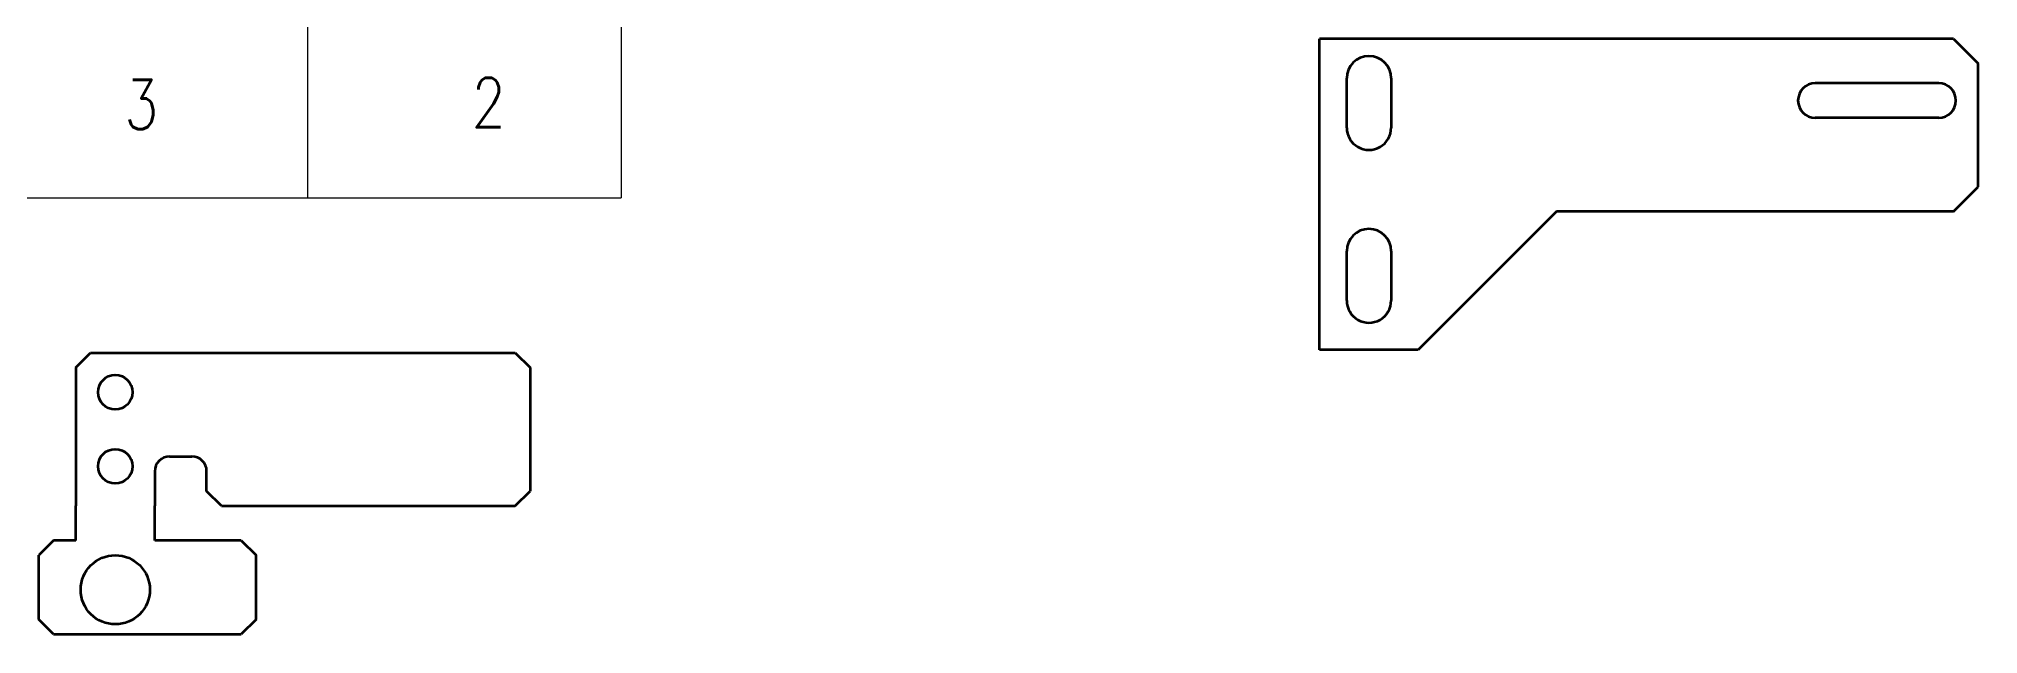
# Model space of a CAD drawing. Header units: millimetres. Extents: x -47800 to 104182, y -50696 to 46579.
# Drawn here: x -46887.1 to -46494.3, y 46276.6 to 46397.2 of the extents above; entities that cross this region are included whole.
import ezdxf
from ezdxf.enums import TextEntityAlignment as Align

# ---------------------------------------------------------------- set-up
doc = ezdxf.new("R2010")
doc.units = ezdxf.units.MM
doc.header["$LTSCALE"] = 0.5
doc.layers.add('标注线', color=3, linetype='Continuous', lineweight=18)
doc.layers.add('粗实线', color=7, linetype='Continuous', lineweight=35)
doc.styles.add('DIM', font='romans.shx', dxfattribs={"width": 0.8, "bigfont": 'bigfont.shx'})
doc.styles.get("Standard").update_dxf_attribs({"font": 'simplex.shx'})

# ---------------------------------------------------------------- blocks, each defined once
blk = doc.blocks.new('*T259')
at = {"color": 0, "linetype": 'ByBlock', "lineweight": -2, "transparency": 16777216}
for p, q in [((0, 0), (127, 0)), ((0, 0), (0, -78)), ((63.5, 0), (63.5, -78)), ((127, 0), (127, -78)), ((0, -39), (127, -39)), ((0, -78), (127, -78))]:
    blk.add_line(p, q, dxfattribs=at)
at = {"color": 0, "transparency": 16777216, "char_height": 10, "width": 60.5, "attachment_point": 5}
for s, insert in [('{\\fSimSun|b0|i0|c134|p2;料 厚}', (31.75, -19.5)), ('{\\fSimSun|b0|i0|c134|p2;件 数}', (95.25, -19.5))]:
    blk.add_mtext(s, dxfattribs=dict(at, insert=insert))
blk = doc.blocks.new('圆心打标')
at = {"layer": '标注线'}
for p, q in [((-2.5, 0), (2.5, 0)), ((0, 2.5), (0, -2.5))]:
    blk.add_line(p, q, dxfattribs=at)
blk = doc.blocks.new('拆图参数')
blk.add_blockref('*T259', (-63.5, 78))
at = {"layer": '标注线'}
blk.add_blockref('圆心打标', (67219.69, -21339.81), dxfattribs=at)
at = {"style": 'DIM', "width": 0.8}
blk.add_attdef('6', text='', height=10, dxfattribs=at).set_placement((-37.13, 18.91), align=Align.MIDDLE_LEFT)
blk.add_attdef('1', text='', height=10, dxfattribs=at).set_placement((36.65, 19.27), align=Align.MIDDLE_CENTER)

msp = doc.modelspace()

# ---------------------------------------------------------------- linework, layer by layer
at = {"layer": '粗实线', "lineweight": 35}
for p, q in [((-46499.344, 46397.197), (-46627.744, 46397.197)), ((-46627.744, 46334.197), (-46627.744, 46397.197)), ((-46499.344, 46397.197), (-46494.344, 46392.197)), ((-46494.344, 46367.197), (-46494.344, 46392.197)), ((-46502.344, 46388.197), (-46527.344, 46388.197)), ((-46502.344, 46381.197), (-46527.344, 46381.197)), ((-46499.344, 46362.197), (-46494.344, 46367.197)), ((-46579.744, 46362.197), (-46607.744, 46334.197)), ((-46499.344, 46362.197), (-46579.744, 46362.197)), ((-46607.744, 46334.197), (-46627.744, 46334.197)), ((-46879.638, 46330.623), (-46876.638, 46333.623)), ((-46879.638, 46330.623), (-46879.638, 46302.623)), ((-46876.638, 46333.623), (-46790.638, 46333.623)), ((-46790.638, 46333.623), (-46787.638, 46330.623)), ((-46787.638, 46330.623), (-46787.638, 46305.623)), ((-46860.638, 46312.623), (-46856.138, 46312.623)), ((-46863.638, 46309.623), (-46863.638, 46302.623)), ((-46853.138, 46305.623), (-46853.138, 46309.623)), ((-46879.638, 46295.623), (-46879.638, 46302.623)), ((-46863.638, 46295.623), (-46863.638, 46302.623)), ((-46850.138, 46302.623), (-46853.138, 46305.623)), ((-46850.138, 46302.623), (-46790.638, 46302.623)), ((-46790.638, 46302.623), (-46787.638, 46305.623)), ((-46884.138, 46295.623), (-46887.138, 46292.623)), ((-46879.638, 46295.623), (-46884.138, 46295.623)), ((-46846.138, 46295.623), (-46863.638, 46295.623)), ((-46846.138, 46295.623), (-46843.138, 46292.623)), ((-46887.138, 46279.623), (-46887.138, 46292.623)), ((-46843.138, 46279.623), (-46843.138, 46292.623)), ((-46884.138, 46276.623), (-46887.138, 46279.623)), ((-46843.138, 46279.623), (-46846.138, 46276.623)), ((-46884.138, 46276.623), (-46846.902, 46276.623)), ((-46846.902, 46276.623), (-46846.138, 46276.623))]:
    msp.add_line(p, q, dxfattribs=at)
at = {"layer": '粗实线', "lineweight": 35, "ltscale": 0.25}
for p, q in [((-46622.244, 46379.197), (-46622.244, 46389.197)), ((-46613.244, 46389.197), (-46613.244, 46379.197)), ((-46622.244, 46344.197), (-46622.244, 46354.197)), ((-46613.244, 46354.197), (-46613.244, 46344.197))]:
    msp.add_line(p, q, dxfattribs=at)
at = {"layer": '粗实线', "lineweight": 35}
for centre, radius in [((-46871.638, 46325.623), 3.5), ((-46871.638, 46310.623), 3.5), ((-46871.638, 46285.623), 7)]:
    msp.add_circle(centre, radius, dxfattribs=at)
for centre, radius, start, end in [((-46617.744, 46389.197), 4.5, 0, 179.99999), ((-46527.344, 46384.697), 3.5, 90, 270), ((-46502.344, 46384.697), 3.5, 270, 90), ((-46617.744, 46379.197), 4.5, 179.99999, 0), ((-46617.744, 46354.197), 4.5, 0, 179.99999), ((-46617.744, 46344.197), 4.5, 179.99999, 0), ((-46860.638, 46309.623), 3, 90, 180.00001), ((-46856.138, 46309.623), 3, 0, 90)]:
    msp.add_arc(centre, radius, start, end, dxfattribs=at)

# ---------------------------------------------------------------- block references
at = {"layer": '标注线'}
for p, values in [((-47196.624, 46500.536), {'1': '2', '6': '6'}), ((-46582.058, 46413.721), {'1': '2', '6': '6'}), ((-47660.348, 46380.175), {'1': '2', '6': '6'}), ((-46832.694, 46365.009), {'1': '2', '6': '3'})]:
    msp.add_blockref('拆图参数', p, dxfattribs=at).add_auto_attribs(values)

doc.saveas('drawing.dxf')
